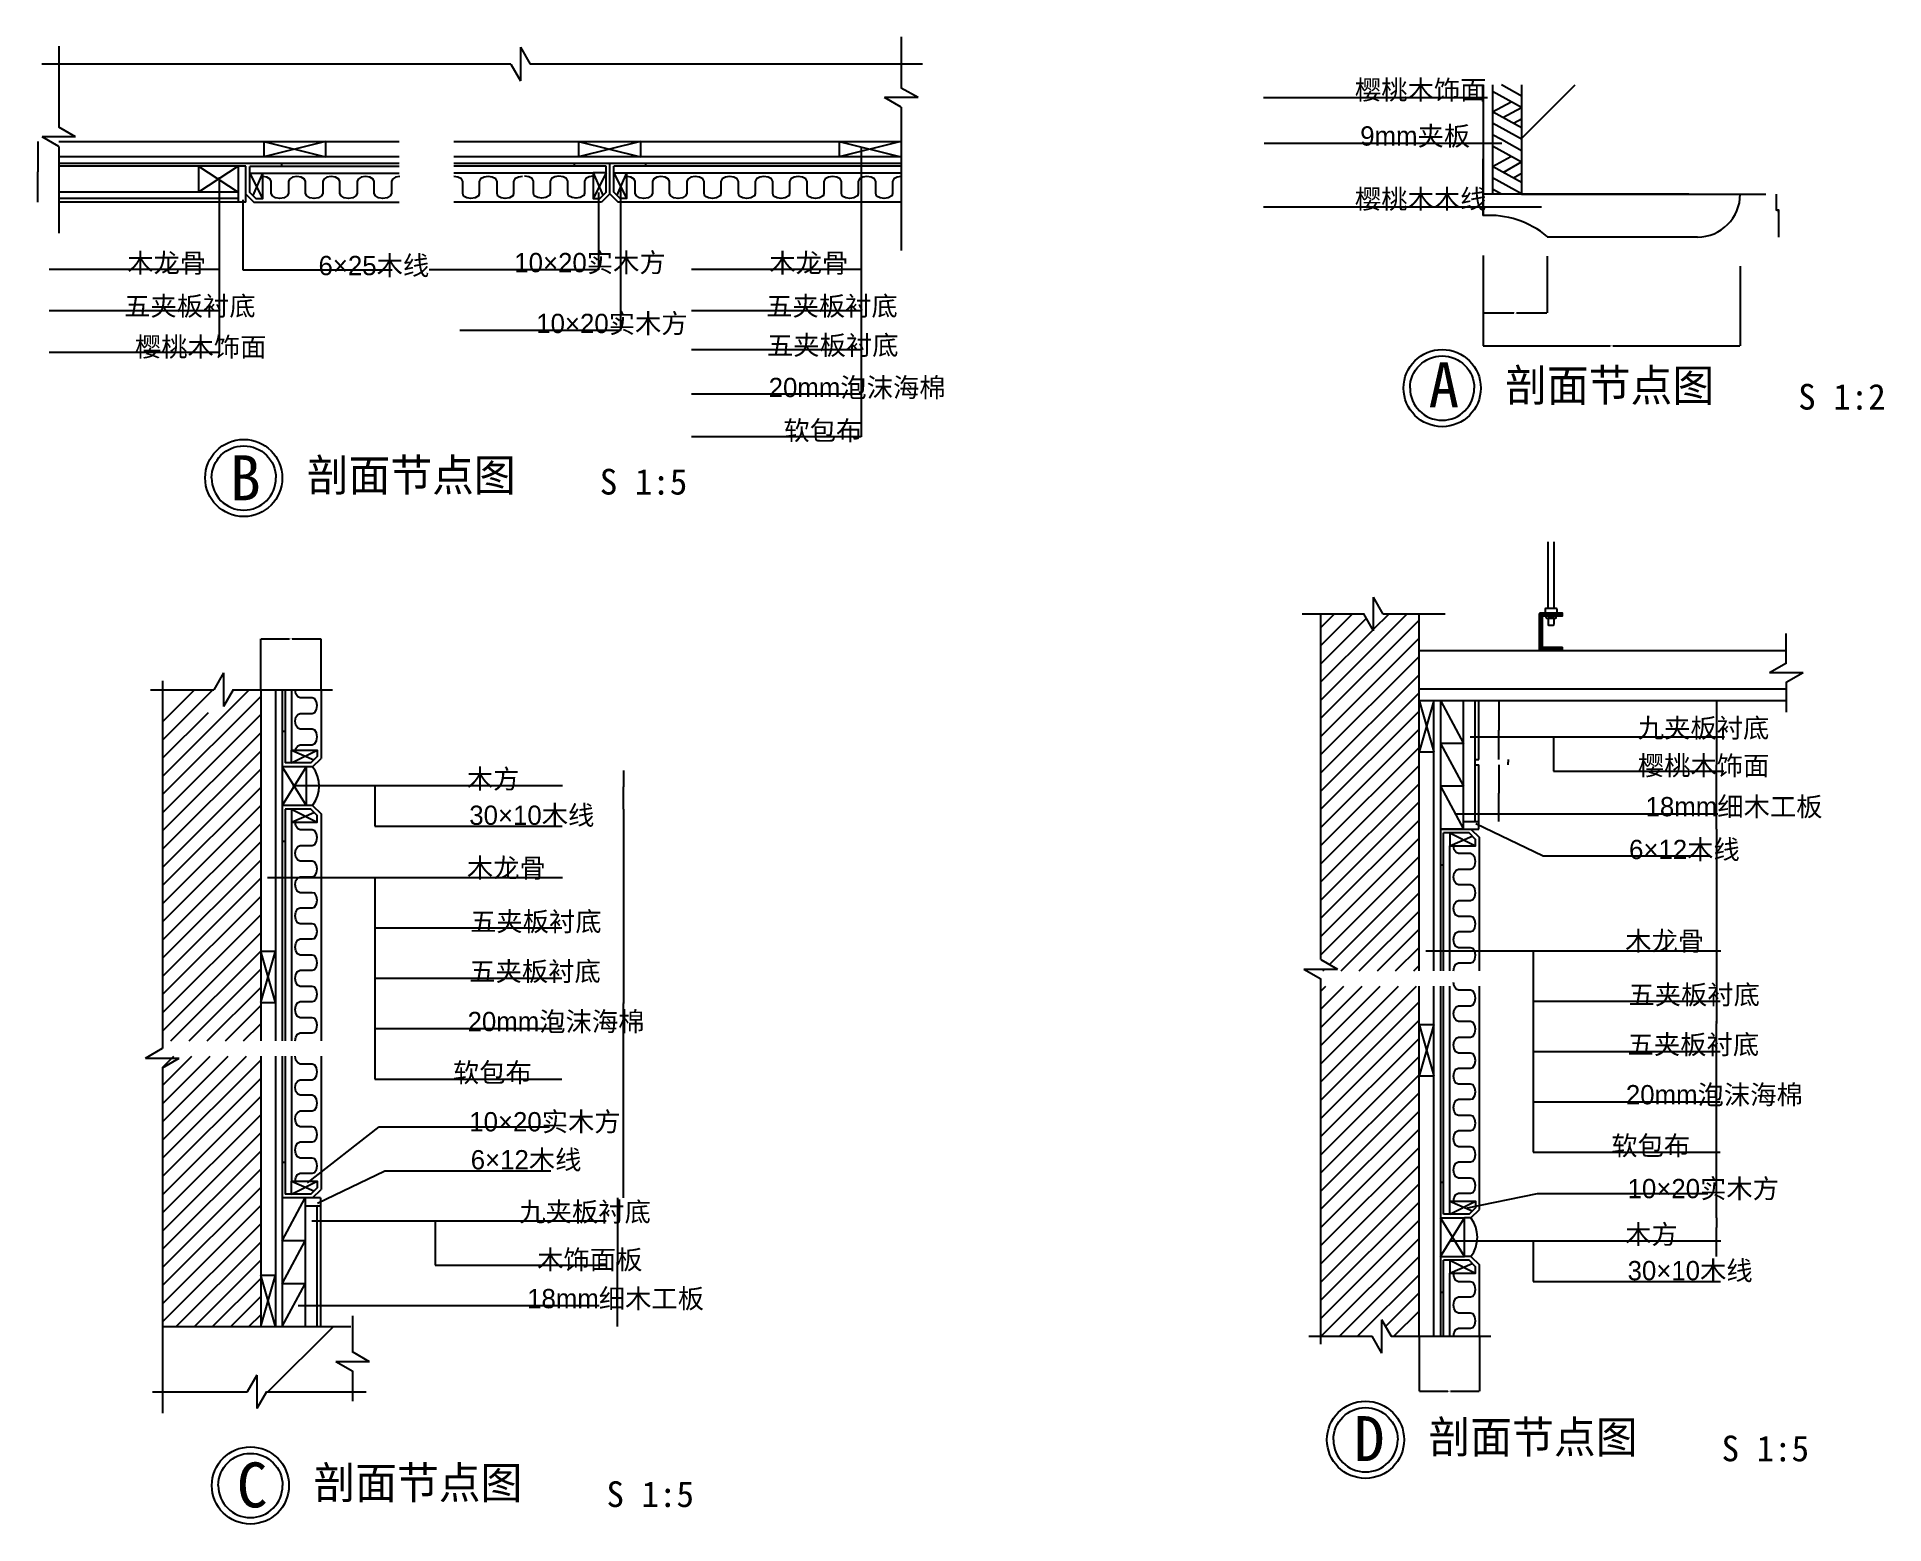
# Model space of a CAD drawing. Header units: metres. Extents: x -1 to 139898, y -38822 to 0.
# Drawn here: x 138462 to 139898, y -38822 to -37665 of the extents above; entities outside this region: 1.
import ezdxf

# ---------------------------------------------------------------- set-up
doc = ezdxf.new("R2010")
doc.units = ezdxf.units.M
for name, color, linetype in [('10', 8, 'Continuous'), ('15', 2, 'Continuous'), ('16', 3, 'Continuous'), ('17', 1, 'Continuous'), ('18', 4, 'Continuous'), ('20', 1, 'Continuous'), ('7', 7, 'Continuous'), ('8', 7, 'Continuous')]:
    doc.layers.add(name, color=color, linetype=linetype)
doc.dimstyles.get("Standard").update_dxf_attribs({"dimtxt": 2.5, "dimasz": 2.5, "dimexe": 1.25, "dimexo": 0.625, "dimtad": 1, "dimcen": 2.5, "dimazin": 3, "dimtfac": 1, "dimtmove": 0, "dimatfit": 3})

msp = doc.modelspace()

# ---------------------------------------------------------------- texts
at = {"layer": '8'}
for s, height, p in [('A', 35, (139543.69, -37953.07)), ('剖面节点图', 25, (139603.25, -37948.43)), ('S 1:2', 20, (139831.15, -37954.82)), ('B', 35, (138611.88, -38025.34)), ('剖面节点图', 25, (138671.44, -38018.33)), ('S 1:5', 20, (138899.34, -38020.89)), ('D', 35, (139485.71, -38772.56)), ('剖面节点图', 25, (139543.66, -38766.32)), ('S 1:5', 20, (139771.55, -38772.71)), ('C', 35, (138617.07, -38808.56)), ('剖面节点图', 25, (138676.63, -38801.86)), ('S 1:5', 20, (138904.52, -38808.26))]:
    msp.add_text(s, height=height, dxfattribs=at).set_placement(p)
at = {"layer": '8', "char_height": 15, "attachment_point": 1}
for s, insert in [('\\f幼圆|b0|i0|c134|p49;樱桃木饰面', (139486.47, -37698.65)), ('\\f幼圆|b0|i0|c134|p49;9mm夹板', (139490.57, -37734.5)), ('\\f幼圆|b0|i0|c134|p49;樱桃木木线', (139486.47, -37783.54)), ('\\f幼圆|b0|i0|c134|p49;木龙骨', (138531.9, -37833.28)), ('\\f幼圆|b0|i0|c134|p49;6×25木线', (138680.61, -37835.26)), ('\\f幼圆|b0|i0|c134|p49;10×20实木方', (138832.86, -37832.98)), ('\\f幼圆|b0|i0|c134|p49;木龙骨', (139031.16, -37833.28)), ('\\f幼圆|b0|i0|c134|p49;五夹板衬底', (138529.43, -37866.72)), ('\\f幼圆|b0|i0|c134|p49;五夹板衬底', (139028.69, -37866.72)), ('\\f幼圆|b0|i0|c134|p49;10×20实木方', (138849.91, -37880.29)), ('\\f幼圆|b0|i0|c134|p49;樱桃木饰面', (138537.82, -37898.53)), ('\\f幼圆|b0|i0|c134|p49;五夹板衬底', (139029.31, -37897.22)), ('\\f幼圆|b0|i0|c134|p49;20mm泡沫海棉', (139030.63, -37930.1)), ('\\f幼圆|b0|i0|c134|p49;软包布', (139042.04, -37963.57)), ('\\f幼圆|b0|i0|c134|p49;九夹板衬底', (139706.37, -38194.89)), ('\\f幼圆|b0|i0|c134|p49;樱桃木饰面', (139706.43, -38224.15)), ('\\f幼圆|b0|i0|c134|p49;木方', (138795.97, -38234.52)), ('\\f幼圆|b0|i0|c134|p49;18mm细木工板', (139712.46, -38256.08)), ('\\f幼圆|b0|i0|c134|p49;30×10木线', (138797.83, -38262.77)), ('\\f幼圆|b0|i0|c134|p49;6×12木线', (139699.58, -38289.38)), ('\\f幼圆|b0|i0|c134|p49;木龙骨', (138795.97, -38303.73)), ('\\f幼圆|b0|i0|c134|p49;五夹板衬底', (138798.44, -38345.42)), ('\\f幼圆|b0|i0|c134|p49;木龙骨', (139696.6, -38360.61)), ('\\f幼圆|b0|i0|c134|p49;五夹板衬底', (138797.82, -38384.15)), ('\\f幼圆|b0|i0|c134|p49;五夹板衬底', (139699.07, -38402.3)), ('\\f幼圆|b0|i0|c134|p49;20mm泡沫海棉', (138796.5, -38423.21)), ('\\f幼圆|b0|i0|c134|p49;五夹板衬底', (139698.45, -38441.03)), ('\\f幼圆|b0|i0|c134|p49;软包布', (138785.09, -38462.87)), ('\\f幼圆|b0|i0|c134|p49;20mm泡沫海棉', (139697.13, -38480.09)), ('\\f幼圆|b0|i0|c134|p49;10×20实木方', (138797.83, -38501.12)), ('\\f幼圆|b0|i0|c134|p49;软包布', (139685.72, -38519.75)), ('\\f幼圆|b0|i0|c134|p49;6×12木线', (138798.95, -38530.68)), ('\\f幼圆|b0|i0|c134|p49;10×20实木方', (139698.47, -38553.12)), ('\\f幼圆|b0|i0|c134|p49;九夹板衬底', (138836.74, -38571.18)), ('\\f幼圆|b0|i0|c134|p49;木方', (139696.6, -38588.67)), ('\\f幼圆|b0|i0|c134|p49;木饰面板', (138850.65, -38608.37)), ('\\f幼圆|b0|i0|c134|p49;30×10木线', (139698.47, -38616.91)), ('\\f幼圆|b0|i0|c134|p49;18mm细木工板', (138842.83, -38638.67))]:
    msp.add_mtext(s, dxfattribs=dict(at, insert=insert))

# ---------------------------------------------------------------- blocks, each defined once
blk = doc.blocks.new('P0J8LPTW')
at = {"color": 0}
for p, q in [((0, 0), (1, -1)), ((1, -1), (1, 0))]:
    blk.add_line(p, q, dxfattribs=at)
blk = doc.blocks.new('WIY5LH7G')
at = {"color": 0}
for p, q in [((192.23, -91049.12), (210.23, -91015.79)), ((210.23, -91015.79), (192.23, -91015.79))]:
    blk.add_line(p, q, dxfattribs=at)
blk = doc.blocks.new('WIY5LH7K')
at = {"color": 0}
for p, q in [((192.23, -91015.79), (210.23, -90982.45)), ((210.23, -90982.45), (192.23, -90982.45))]:
    blk.add_line(p, q, dxfattribs=at)
blk = doc.blocks.new('HY-4')
at = {"layer": '20'}
for points in [[(-5, 0, -1), (5, 0, -1)], [(-5, 0, 1), (5, 0, 1)]]:
    blk.add_lwpolyline(points, format="xyb", dxfattribs=at)
blk.add_circle((0, 0), 6, dxfattribs=at)
blk.add_circle((0, 0), 6, dxfattribs=at)
blk = doc.blocks.new('P0J8LLZ0')
at = {"color": 0}
for p, q in [((0, -1), (0.3, 0)), ((0, -0.3), (0.09, 0)), ((0.21, -1), (0.51, 0)), ((0.51, 0), (0.69, -0.62)), ((0.58, -1), (0.88, 0)), ((0.79, -1), (1, -0.3)), ((0.4, -0.35), (0.59, -0.98)), ((0.3, -0.7), (0.39, -1))]:
    blk.add_line(p, q, dxfattribs=at)
blk = doc.blocks.new('WJ06WG3H')
at = {"color": 0}
for p, q in [((-1245, -90789.53), (-1261.1, -90780.66)), ((-1245, -90798.4), (-1268, -90785.73)), ((-1268, -90801.57), (-1253.62, -90793.65)), ((-1245, -90814.24), (-1268, -90801.57)), ((-1259.95, -90806), (-1245.57, -90798.08)), ((-1251.9, -90810.44), (-1245, -90806.64)), ((-1245, -90823.11), (-1268, -90810.44)), ((-1261.1, -90823.11), (-1268, -90819.31))]:
    blk.add_line(p, q, dxfattribs=at)
blk = doc.blocks.new('P0J8MS58')
at = {"color": 0}
blk.add_lwpolyline([(0, -0.13), (0.06, -0.15), (0.11, -0.21), (0.13, -0.3), (0.13, -0.7), (0.14, -0.78), (0.19, -0.85), (0.25, -0.87), (0.31, -0.85), (0.36, -0.79), (0.37, -0.7), (0.37, -0.3), (0.39, -0.21), (0.44, -0.15), (0.5, -0.13), (0.56, -0.15), (0.61, -0.21), (0.63, -0.3), (0.63, -0.7), (0.64, -0.78), (0.69, -0.85), (0.75, -0.87), (0.81, -0.85), (0.86, -0.79), (0.87, -0.7), (0.87, -0.3), (0.89, -0.21), (0.94, -0.15), (1, -0.13)], dxfattribs=at)
blk = doc.blocks.new('WJ075J2Q')
at = {"color": 0}
blk.add_lwpolyline([(-3172.33, -90083.91), (-3168.99, -90084.43), (-3166.55, -90085.86), (-3165.66, -90087.82), (-3165.66, -90097.02), (-3164.76, -90098.97), (-3162.32, -90100.41), (-3158.98, -90100.93), (-3155.65, -90100.41), (-3153.2, -90098.97), (-3152.31, -90097.02), (-3152.31, -90087.82), (-3151.41, -90085.86), (-3148.97, -90084.43), (-3145.63, -90083.91), (-3142.3, -90084.43), (-3139.85, -90085.86), (-3138.96, -90087.82), (-3138.96, -90097.02), (-3138.07, -90098.97), (-3135.62, -90100.41), (-3132.29, -90100.93), (-3128.95, -90100.41), (-3126.51, -90098.97), (-3125.61, -90097.02), (-3125.61, -90087.82), (-3124.72, -90085.86), (-3122.27, -90084.43), (-3118.94, -90083.91)], dxfattribs=at)
blk = doc.blocks.new('WJ07B8ZD')
at = {"color": 0}
blk.add_lwpolyline([(-1720.59, -91544.4), (-1720.07, -91541.36), (-1718.63, -91539.13), (-1716.68, -91538.32), (-1707.48, -91538.32), (-1705.52, -91537.5), (-1704.09, -91535.28), (-1703.57, -91532.24), (-1704.09, -91529.2), (-1705.52, -91526.97), (-1707.48, -91526.16), (-1716.68, -91526.16), (-1718.63, -91525.34), (-1720.07, -91523.12), (-1720.59, -91520.08), (-1720.07, -91517.04), (-1718.63, -91514.81), (-1716.68, -91514), (-1707.48, -91514), (-1705.52, -91513.18), (-1704.09, -91510.96), (-1703.57, -91507.92), (-1704.09, -91504.88), (-1705.52, -91502.65), (-1707.48, -91501.84), (-1716.68, -91501.84), (-1718.63, -91501.02), (-1720.07, -91498.8), (-1720.59, -91495.76)], dxfattribs=at)
blk = doc.blocks.new('_CLOSEDFILLED')
at = {"color": 0, "linetype": 'BYBLOCK'}
blk.add_solid([(-1, 0.2), (0, 0), (-1, -0.2)], dxfattribs=at)
blk = doc.blocks.new('*D1')
for p, q in [((138913.21, -38567.91), (138913.21, -38617.91)), ((138912.96, -38617.91), (138912.71, -38617.91)), ((138913.21, -38667.91), (138913.21, -38617.91)), ((138913.21, -38617.91), (138913.21, -38617.91)), ((138913.46, -38617.91), (138913.71, -38617.91))]:
    blk.add_line(p, q)
at = {"layer": 'Defpoints'}
for p in [(138913.21, -38567.91), (138913.21, -38617.91), (138913.21, -38667.91)]:
    blk.add_point(p, dxfattribs=at)
at = {"layer": '7', "xscale": 0.25, "yscale": 0.25}
blk.add_blockref('_CLOSEDFILLED', (138913.21, -38617.91), dxfattribs=at)
at = {"layer": '7', "xscale": 0.25, "yscale": 0.25, "rotation": 180}
blk.add_blockref('_CLOSEDFILLED', (138913.21, -38617.91), dxfattribs=at)
at = {"layer": '7', "insert": (138913.21, -38616.785), "char_height": 1, "attachment_point": 5}
blk.add_mtext('0', dxfattribs=at)
blk = doc.blocks.new('*D2')
for p, q in [((139605.44, -38228.99), (139605.19, -38228.99)), ((139605.69, -38226.99), (139605.69, -38228.99)), ((139605.69, -38230.99), (139605.69, -38228.99)), ((139605.69, -38228.99), (139605.69, -38228.99)), ((139605.94, -38228.99), (139606.19, -38228.99))]:
    blk.add_line(p, q)
at = {"layer": 'Defpoints'}
for p in [(139605.69, -38226.99), (139605.69, -38228.99), (139605.69, -38230.99)]:
    blk.add_point(p, dxfattribs=at)
at = {"layer": '7', "xscale": 0.25, "yscale": 0.25}
blk.add_blockref('_CLOSEDFILLED', (139605.69, -38228.99), dxfattribs=at)
at = {"layer": '7', "xscale": 0.25, "yscale": 0.25, "rotation": 180}
blk.add_blockref('_CLOSEDFILLED', (139605.69, -38228.99), dxfattribs=at)
at = {"layer": '7', "insert": (139605.69, -38227.865), "char_height": 1, "attachment_point": 5}
blk.add_mtext('0', dxfattribs=at)
blk = doc.blocks.new('*D3')
for p, q in [((139586.04, -37842.62), (139586.04, -37905.1)), ((139786.04, -37843.34), (139786.04, -37905.1)), ((139586.29, -37905.1), (139685.04, -37905.1)), ((139687.04, -37905.1), (139785.79, -37905.1))]:
    blk.add_line(p, q)
at = {"layer": 'Defpoints'}
for p in [(139586.04, -37842.62), (139786.04, -37843.34), (139586.04, -37905.1)]:
    blk.add_point(p, dxfattribs=at)
at = {"layer": '7', "xscale": 0.25, "yscale": 0.25, "rotation": 180}
blk.add_blockref('_CLOSEDFILLED', (139586.04, -37905.1), dxfattribs=at)
at = {"layer": '7', "xscale": 0.25, "yscale": 0.25}
blk.add_blockref('_CLOSEDFILLED', (139786.04, -37905.1), dxfattribs=at)
at = {"layer": '7', "insert": (139686.04, -37905.1), "char_height": 1, "attachment_point": 5}
blk.add_mtext('80', dxfattribs=at)
blk = doc.blocks.new('*D4')
for p, q in [((138462.44, -37746.29), (138462.44, -37769.94)), ((138462.19, -37769.94), (138461.94, -37769.94)), ((138462.44, -37793.59), (138462.44, -37769.94)), ((138462.44, -37769.94), (138462.44, -37769.94)), ((138462.69, -37769.94), (138462.94, -37769.94))]:
    blk.add_line(p, q)
at = {"layer": 'Defpoints'}
for p in [(138462.44, -37746.29), (138462.44, -37769.94), (138462.44, -37793.59)]:
    blk.add_point(p, dxfattribs=at)
at = {"layer": '7', "xscale": 0.25, "yscale": 0.25}
blk.add_blockref('_CLOSEDFILLED', (138462.44, -37769.94), dxfattribs=at)
at = {"layer": '7', "xscale": 0.25, "yscale": 0.25, "rotation": 180}
blk.add_blockref('_CLOSEDFILLED', (138462.44, -37769.94), dxfattribs=at)
at = {"layer": '7', "insert": (138462.44, -37768.815), "char_height": 1, "attachment_point": 5}
blk.add_mtext('42', dxfattribs=at)
blk = doc.blocks.new('*D5')
for p, q in [((139536.33, -38675.48), (139536.33, -38718.22)), ((139583.19, -38675.48), (139583.19, -38718.22)), ((139536.58, -38718.22), (139558.76, -38718.22)), ((139560.76, -38718.22), (139582.94, -38718.22))]:
    blk.add_line(p, q)
at = {"layer": 'Defpoints'}
for p in [(139536.33, -38675.48), (139583.19, -38675.48), (139536.33, -38718.22)]:
    blk.add_point(p, dxfattribs=at)
at = {"layer": '7', "xscale": 0.25, "yscale": 0.25, "rotation": 180}
blk.add_blockref('_CLOSEDFILLED', (139536.33, -38718.22), dxfattribs=at)
at = {"layer": '7', "xscale": 0.25, "yscale": 0.25}
blk.add_blockref('_CLOSEDFILLED', (139583.19, -38718.22), dxfattribs=at)
at = {"layer": '7', "insert": (139559.76, -38718.22), "char_height": 1, "attachment_point": 5}
blk.add_mtext('42', dxfattribs=at)
blk = doc.blocks.new('*D6')
for p, q in [((139767.49, -38583.42), (139767.49, -38590.92)), ((139767.24, -38590.92), (139766.99, -38590.92)), ((139767.49, -38613.42), (139767.49, -38590.92)), ((139767.49, -38590.92), (139767.49, -38590.92)), ((139767.74, -38590.92), (139767.99, -38590.92))]:
    blk.add_line(p, q)
at = {"layer": 'Defpoints'}
for p in [(139767.49, -38583.42), (139767.49, -38590.92), (139767.49, -38613.42)]:
    blk.add_point(p, dxfattribs=at)
at = {"layer": '7', "xscale": 0.25, "yscale": 0.25}
blk.add_blockref('_CLOSEDFILLED', (139767.49, -38590.92), dxfattribs=at)
at = {"layer": '7', "xscale": 0.25, "yscale": 0.25, "rotation": 180}
blk.add_blockref('_CLOSEDFILLED', (139767.49, -38590.92), dxfattribs=at)
at = {"layer": '7', "insert": (139767.49, -38589.795), "char_height": 1, "attachment_point": 5}
blk.add_mtext('0', dxfattribs=at)
blk = doc.blocks.new('*D7')
for p, q in [((139767.49, -38181.08), (139767.49, -38231.08)), ((139767.24, -38231.08), (139766.99, -38231.08)), ((139767.49, -38281.08), (139767.49, -38231.08)), ((139767.49, -38231.08), (139767.49, -38231.08)), ((139767.74, -38231.08), (139767.99, -38231.08))]:
    blk.add_line(p, q)
at = {"layer": 'Defpoints'}
for p in [(139767.49, -38181.08), (139767.49, -38231.08), (139767.49, -38281.08)]:
    blk.add_point(p, dxfattribs=at)
at = {"layer": '7', "xscale": 0.25, "yscale": 0.25}
blk.add_blockref('_CLOSEDFILLED', (139767.49, -38231.08), dxfattribs=at)
at = {"layer": '7', "xscale": 0.25, "yscale": 0.25, "rotation": 180}
blk.add_blockref('_CLOSEDFILLED', (139767.49, -38231.08), dxfattribs=at)
at = {"layer": '7', "insert": (139767.49, -38229.955), "char_height": 1, "attachment_point": 5}
blk.add_mtext('0', dxfattribs=at)
blk = doc.blocks.new('*D8')
for p, q in [((139598.35, -38181.08), (139598.35, -38204.04)), ((139598.1, -38204.04), (139597.85, -38204.04)), ((139598.35, -38226.99), (139598.35, -38204.04)), ((139598.35, -38204.04), (139598.35, -38204.04)), ((139598.6, -38204.04), (139598.85, -38204.04))]:
    blk.add_line(p, q)
at = {"layer": 'Defpoints'}
for p in [(139598.35, -38181.08), (139598.35, -38204.04), (139598.35, -38226.99)]:
    blk.add_point(p, dxfattribs=at)
at = {"layer": '7', "xscale": 0.25, "yscale": 0.25}
blk.add_blockref('_CLOSEDFILLED', (139598.35, -38204.04), dxfattribs=at)
at = {"layer": '7', "xscale": 0.25, "yscale": 0.25, "rotation": 180}
blk.add_blockref('_CLOSEDFILLED', (139598.35, -38204.04), dxfattribs=at)
at = {"layer": '7', "insert": (139598.35, -38202.915), "char_height": 1, "attachment_point": 5}
blk.add_mtext('EQ', dxfattribs=at)
blk = doc.blocks.new('*D9')
for p, q in [((139598.35, -38230.99), (139598.35, -38253.04)), ((139598.1, -38253.04), (139597.85, -38253.04)), ((139598.35, -38275.08), (139598.35, -38253.04)), ((139598.35, -38253.04), (139598.35, -38253.04)), ((139598.6, -38253.04), (139598.85, -38253.04))]:
    blk.add_line(p, q)
at = {"layer": 'Defpoints'}
for p in [(139598.35, -38230.99), (139598.35, -38253.04), (139598.35, -38275.08)]:
    blk.add_point(p, dxfattribs=at)
at = {"layer": '7', "xscale": 0.25, "yscale": 0.25}
blk.add_blockref('_CLOSEDFILLED', (139598.35, -38253.04), dxfattribs=at)
at = {"layer": '7', "xscale": 0.25, "yscale": 0.25, "rotation": 180}
blk.add_blockref('_CLOSEDFILLED', (139598.35, -38253.04), dxfattribs=at)
at = {"layer": '7', "insert": (139598.35, -38251.915), "char_height": 1, "attachment_point": 5}
blk.add_mtext('EQ', dxfattribs=at)
blk = doc.blocks.new('*D10')
for p, q in [((139767.49, -38281.08), (139767.49, -38432.25)), ((139767.24, -38432.25), (139766.99, -38432.25)), ((139767.49, -38583.42), (139767.49, -38432.25)), ((139767.49, -38432.25), (139767.49, -38432.25)), ((139767.74, -38432.25), (139767.99, -38432.25))]:
    blk.add_line(p, q)
at = {"layer": 'Defpoints'}
for p in [(139767.49, -38281.08), (139767.49, -38432.25), (139767.49, -38583.42)]:
    blk.add_point(p, dxfattribs=at)
at = {"layer": '7', "xscale": 0.25, "yscale": 0.25}
blk.add_blockref('_CLOSEDFILLED', (139767.49, -38432.25), dxfattribs=at)
at = {"layer": '7', "xscale": 0.25, "yscale": 0.25, "rotation": 180}
blk.add_blockref('_CLOSEDFILLED', (139767.49, -38432.25), dxfattribs=at)
at = {"layer": '7', "insert": (139767.49, -38431.125), "char_height": 1, "attachment_point": 5}
blk.add_mtext('410', dxfattribs=at)
blk = doc.blocks.new('*D11')
for p, q in [((138917.69, -38265.58), (138917.69, -38416.74)), ((138917.44, -38416.74), (138917.19, -38416.74)), ((138917.69, -38567.91), (138917.69, -38416.74)), ((138917.69, -38416.74), (138917.69, -38416.74)), ((138917.94, -38416.74), (138918.19, -38416.74))]:
    blk.add_line(p, q)
at = {"layer": 'Defpoints'}
for p in [(138917.69, -38265.58), (138917.69, -38416.74), (138917.69, -38567.91)]:
    blk.add_point(p, dxfattribs=at)
at = {"layer": '7', "xscale": 0.25, "yscale": 0.25}
blk.add_blockref('_CLOSEDFILLED', (138917.69, -38416.74), dxfattribs=at)
at = {"layer": '7', "xscale": 0.25, "yscale": 0.25, "rotation": 180}
blk.add_blockref('_CLOSEDFILLED', (138917.69, -38416.74), dxfattribs=at)
at = {"layer": '7', "insert": (138917.69, -38415.615), "char_height": 1, "attachment_point": 5}
blk.add_mtext('440', dxfattribs=at)
blk = doc.blocks.new('*D12')
for p, q in [((138917.69, -38235.58), (138917.69, -38248.08)), ((138917.44, -38248.08), (138917.19, -38248.08)), ((138917.69, -38265.58), (138917.69, -38248.08)), ((138917.69, -38248.08), (138917.69, -38248.08)), ((138917.94, -38248.08), (138918.19, -38248.08))]:
    blk.add_line(p, q)
at = {"layer": 'Defpoints'}
for p in [(138917.69, -38235.58), (138917.69, -38248.08), (138917.69, -38265.58)]:
    blk.add_point(p, dxfattribs=at)
at = {"layer": '7', "xscale": 0.25, "yscale": 0.25}
blk.add_blockref('_CLOSEDFILLED', (138917.69, -38248.08), dxfattribs=at)
at = {"layer": '7', "xscale": 0.25, "yscale": 0.25, "rotation": 180}
blk.add_blockref('_CLOSEDFILLED', (138917.69, -38248.08), dxfattribs=at)
at = {"layer": '7', "insert": (138917.69, -38246.955), "char_height": 1, "attachment_point": 5}
blk.add_mtext('0', dxfattribs=at)
blk = doc.blocks.new('*D13')
for p, q in [((138635.7, -38172.77), (138635.7, -38133)), ((138635.95, -38133), (138658.13, -38133)), ((138660.13, -38133), (138682.31, -38133)), ((138682.56, -38172.77), (138682.56, -38133))]:
    blk.add_line(p, q)
at = {"layer": 'Defpoints'}
for p in [(138635.7, -38133), (138635.7, -38172.77), (138682.56, -38172.77)]:
    blk.add_point(p, dxfattribs=at)
at = {"layer": '7', "xscale": 0.25, "yscale": 0.25, "rotation": 180}
blk.add_blockref('_CLOSEDFILLED', (138635.7, -38133), dxfattribs=at)
at = {"layer": '7', "xscale": 0.25, "yscale": 0.25}
blk.add_blockref('_CLOSEDFILLED', (138682.56, -38133), dxfattribs=at)
at = {"layer": '7', "insert": (138659.13, -38133), "char_height": 1, "attachment_point": 5}
blk.add_mtext('42', dxfattribs=at)
blk = doc.blocks.new('*D14')
for p, q in [((139816.31, -37799.77), (139813.84, -37799.77)), ((139814.09, -37787.27), (139814.09, -37799.77)), ((139816.06, -37820.6), (139816.06, -37799.77))]:
    blk.add_line(p, q)
at = {"layer": 'Defpoints'}
for p in [(139814.09, -37787.27), (139816.06, -37799.77), (139816.06, -37820.6)]:
    blk.add_point(p, dxfattribs=at)
at = {"layer": '7', "xscale": 0.25, "yscale": 0.25}
blk.add_blockref('_CLOSEDFILLED', (139814.09, -37799.77), dxfattribs=at)
at = {"layer": '7', "xscale": 0.25, "yscale": 0.25, "rotation": 180}
blk.add_blockref('_CLOSEDFILLED', (139816.06, -37799.77), dxfattribs=at)
at = {"layer": '7', "insert": (139815.075, -37800.895), "char_height": 1, "attachment_point": 5}
blk.add_mtext('10', dxfattribs=at)
blk = doc.blocks.new('*D15')
for p, q in [((139585.79, -37759.77), (139585.54, -37759.77)), ((139586.04, -37803.93), (139586.04, -37759.77)), ((139586.04, -37787.27), (139586.04, -37759.77)), ((139586.04, -37759.77), (139586.04, -37759.77)), ((139586.29, -37759.77), (139586.54, -37759.77))]:
    blk.add_line(p, q)
at = {"layer": 'Defpoints'}
for p in [(139586.04, -37759.77), (139586.04, -37787.27), (139586.04, -37803.93)]:
    blk.add_point(p, dxfattribs=at)
at = {"layer": '7', "xscale": 0.25, "yscale": 0.25}
blk.add_blockref('_CLOSEDFILLED', (139586.04, -37759.77), dxfattribs=at)
at = {"layer": '7', "xscale": 0.25, "yscale": 0.25, "rotation": 180}
blk.add_blockref('_CLOSEDFILLED', (139586.04, -37759.77), dxfattribs=at)
at = {"layer": '7', "insert": (139586.04, -37758.645), "char_height": 1, "attachment_point": 5}
blk.add_mtext('5', dxfattribs=at)
blk = doc.blocks.new('*D17')
for p, q in [((139586.04, -37834.94), (139586.04, -37879.48)), ((139636.04, -37835.47), (139636.04, -37879.48)), ((139586.29, -37879.48), (139610.04, -37879.48)), ((139612.04, -37879.48), (139635.79, -37879.48))]:
    blk.add_line(p, q)
at = {"layer": 'Defpoints'}
for p in [(139586.04, -37834.94), (139636.04, -37835.47), (139586.04, -37879.48)]:
    blk.add_point(p, dxfattribs=at)
at = {"layer": '7', "xscale": 0.25, "yscale": 0.25, "rotation": 180}
blk.add_blockref('_CLOSEDFILLED', (139586.04, -37879.48), dxfattribs=at)
at = {"layer": '7', "xscale": 0.25, "yscale": 0.25}
blk.add_blockref('_CLOSEDFILLED', (139636.04, -37879.48), dxfattribs=at)
at = {"layer": '7', "insert": (139611.04, -37879.48), "char_height": 1, "attachment_point": 5}
blk.add_mtext('20', dxfattribs=at)
blk = doc.blocks.new('*D16')
for p, q in [((0, 0), (0, -37798.8)), ((0, 0), (0, -37798.8)), ((-0.25, -37798.8), (-0.5, -37798.8)), ((0, -37798.8), (0, -37798.8)), ((0.25, -37798.8), (0.5, -37798.8))]:
    blk.add_line(p, q)
at = {"layer": 'Defpoints'}
for p in [(0, 0), (0, 0), (0, -37798.8)]:
    blk.add_point(p, dxfattribs=at)
at = {"layer": '7', "xscale": 0.25, "yscale": 0.25}
blk.add_blockref('_CLOSEDFILLED', (0, -37798.8), dxfattribs=at)
at = {"layer": '7', "xscale": 0.25, "yscale": 0.25, "rotation": 180}
blk.add_blockref('_CLOSEDFILLED', (0, -37798.8), dxfattribs=at)
at = {"layer": '7', "insert": (0, -37797.675), "char_height": 1, "attachment_point": 5}
blk.add_mtext('R10', dxfattribs=at)

# ---------------------------------------------------------------- dimensions: what is measured, and where the dimension line sits
at = {"layer": '7'}
for base, p1, p2, text, picture, middle in [((0, -37798.8), (0, 0), (0, 0), 'R10', '*D16', (0, -37797.675)), ((138462.44, -37769.94), (138462.44, -37793.59), (138462.44, -37746.29), '42', '*D4', (138462.44, -37768.815)), ((139586.04, -37759.77), (139586.04, -37803.93), (139586.04, -37787.27), '5', '*D15', (139586.04, -37758.645)), ((139816.06, -37799.77), (139816.06, -37820.6), (139814.09, -37787.27), '10', '*D14', (139815.075, -37800.895)), ((139586.04, -37879.48), (139586.04, -37834.94), (139636.04, -37835.47), '20', '*D17', (139611.04, -37879.48)), ((139586.04, -37905.1), (139586.04, -37842.62), (139786.04, -37843.34), '80', '*D3', (139686.04, -37905.1)), ((138635.7, -38133), (138635.7, -38172.77), (138682.56, -38172.77), '42', '*D13', (138659.13, -38133)), ((139598.35, -38204.04), (139598.35, -38226.99), (139598.35, -38181.08), 'EQ', '*D8', (139598.35, -38202.915)), ((139598.35, -38253.04), (139598.35, -38275.08), (139598.35, -38230.99), 'EQ', '*D9', (139598.35, -38251.915)), ((138917.69, -38416.74), (138917.69, -38265.58), (138917.69, -38567.91), '440', '*D11', (138917.69, -38415.615)), ((139767.49, -38432.25), (139767.49, -38281.08), (139767.49, -38583.42), '410', '*D10', (139767.49, -38431.125)), ((139536.33, -38718.22), (139536.33, -38675.48), (139583.19, -38675.48), '42', '*D5', (139559.76, -38718.22))]:
    dim = msp.add_linear_dim(base=base, p1=p1, p2=p2, text=text, dimstyle='Standard', dxfattribs=at)
    dim.commit()
    dim.dimension.update_dxf_attribs({"geometry": picture, "text_midpoint": middle})
for base, p1, p2, picture, middle in [((139767.49, -38231.08), (139767.49, -38281.08), (139767.49, -38181.08), '*D7', (139767.49, -38229.955)), ((139605.69, -38228.99), (139605.69, -38226.99), (139605.69, -38230.99), '*D2', (139605.69, -38227.865)), ((138917.69, -38248.08), (138917.69, -38265.58), (138917.69, -38235.58), '*D12', (138917.69, -38246.955)), ((138913.21, -38617.91), (138913.21, -38667.91), (138913.21, -38567.91), '*D1', (138913.21, -38616.785)), ((139767.49, -38590.92), (139767.49, -38613.42), (139767.49, -38583.42), '*D6', (139767.49, -38589.795))]:
    dim = msp.add_linear_dim(base=base, p1=p1, p2=p2, dimstyle='Standard', dxfattribs=at)
    dim.commit()
    dim.dimension.update_dxf_attribs({"geometry": picture, "text_midpoint": middle})

# ---------------------------------------------------------------- hatches: boundary and pattern name
at = {"layer": '10'}
h = msp.add_hatch(dxfattribs=at)
h.set_pattern_fill('ANSI31', scale=125)
h.paths.add_polyline_path([(139616.04, -37702.35), (139616.04, -37787.27), (139706.04, -37787.27), (139762.19, -37787.27), (139762.19, -37702.35)])
h = msp.add_hatch(dxfattribs=at)
h.set_pattern_fill('AR-SAND', scale=5)
h.paths.add_polyline_path([(139536.33, -38172.08), (139536.33, -38181.08), (139821.74, -38181.08), (139821.74, -38172.08)])
h = msp.add_hatch(dxfattribs=at)
h.set_pattern_fill('ANSI31', scale=100)
h.paths.add_polyline_path([(138707.03, -38667.91), (138559.36, -38667.91), (138559.36, -38718.8), (138707.03, -38718.8)])
at = {"layer": '16'}
h = msp.add_hatch(dxfattribs=at)
h.set_pattern_fill('SOLID')
h.paths.add_polyline_path([(139629.95, -38113.64, -0.41), (139630.55, -38113.04), (139647.35, -38113.04, -0.41), (139647.95, -38113.64), (139647.95, -38115.44), (139632.35, -38115.44), (139632.35, -38139.68), (139647.95, -38139.68), (139647.95, -38141.48, -0.41), (139647.35, -38142.08), (139630.55, -38142.08, -0.41), (139629.95, -38141.48)])

# ---------------------------------------------------------------- linework, layer by layer
at = {"layer": '10'}
for p, q in [((139459.99, -38124.15), (139470.53, -38113.61)), ((139459.99, -38138.29), (139484.67, -38113.61)), ((139459.99, -38180.72), (139527.09, -38113.61)), ((139501.02, -38125.54), (139512.95, -38113.61)), ((139459.99, -38152.43), (139495.4, -38117.02)), ((139459.99, -38194.86), (139536.33, -38118.52)), ((139459.99, -38166.57), (139500.58, -38125.99)), ((139459.99, -38209), (139536.33, -38132.66)), ((139459.99, -38223.14), (139536.33, -38146.8)), ((138559.36, -38197.66), (138584.24, -38172.77)), ((138559.36, -38211.8), (138598.39, -38172.77)), ((138559.36, -38240.08), (138626.67, -38172.77)), ((139459.99, -38237.29), (139536.33, -38160.94)), ((138559.36, -38254.23), (138635.7, -38177.88)), ((139459.99, -38251.43), (139536.33, -38175.09)), ((138559.36, -38225.94), (138594.99, -38190.3)), ((138559.36, -38268.37), (138635.7, -38192.03)), ((139459.99, -38265.57), (139536.33, -38189.23)), ((138559.36, -38282.51), (138635.7, -38206.17)), ((139459.99, -38279.71), (139536.33, -38203.37)), ((138559.36, -38296.65), (138635.7, -38220.31)), ((139459.99, -38293.85), (139536.33, -38217.51)), ((138559.36, -38310.79), (138635.7, -38234.45)), ((139459.99, -38308), (139536.33, -38231.65)), ((138559.36, -38324.94), (138635.7, -38248.59)), ((139459.99, -38322.14), (139536.33, -38245.8)), ((139459.99, -38336.28), (139536.33, -38259.94)), ((138559.36, -38339.08), (138635.7, -38262.74)), ((139459.99, -38350.42), (139536.33, -38274.08)), ((138559.36, -38353.22), (138635.7, -38276.88)), ((139459.99, -38364.56), (139536.33, -38288.22)), ((138559.36, -38367.36), (138635.7, -38291.02)), ((139459.99, -38378.71), (139536.33, -38302.36)), ((138559.36, -38381.51), (138635.7, -38305.16)), ((139466.57, -38386.27), (139536.33, -38316.51)), ((138559.36, -38395.65), (138635.7, -38319.31)), ((139475.66, -38391.32), (139536.33, -38330.65)), ((138559.36, -38409.79), (138635.7, -38333.45)), ((139489.8, -38391.32), (139536.33, -38344.79)), ((138559.36, -38423.93), (138635.7, -38347.59)), ((139503.95, -38391.32), (139536.33, -38358.93)), ((138559.36, -38438.07), (138635.7, -38361.73)), ((139518.09, -38391.32), (139536.33, -38373.08)), ((138565.81, -38445.76), (138635.7, -38375.87)), ((139532.23, -38391.32), (139536.33, -38387.22)), ((138579.95, -38445.76), (138635.7, -38390.02)), ((139459.99, -38406.99), (139463.74, -38403.24)), ((139459.99, -38421.13), (139477.88, -38403.24)), ((139459.99, -38435.28), (139492.03, -38403.24)), ((139459.99, -38449.42), (139506.17, -38403.24)), ((139459.99, -38463.56), (139520.31, -38403.24)), ((139459.99, -38477.7), (139534.45, -38403.24)), ((139461.52, -38391.32), (139462.96, -38389.88)), ((138594.1, -38445.76), (138635.7, -38404.16)), ((139459.99, -38491.84), (139536.33, -38415.5)), ((138608.24, -38445.76), (138635.7, -38418.3)), ((139459.99, -38505.99), (139536.33, -38429.64)), ((138622.38, -38445.76), (138635.7, -38432.44)), ((139459.99, -38520.13), (139536.33, -38443.79)), ((138559.36, -38466.36), (138568.03, -38457.68)), ((138559.36, -38480.5), (138582.18, -38457.68)), ((138559.36, -38494.64), (138596.32, -38457.68)), ((138559.36, -38508.78), (138610.46, -38457.68)), ((138559.36, -38522.93), (138624.6, -38457.68)), ((138559.36, -38537.07), (138635.7, -38460.73)), ((139459.99, -38534.27), (139536.33, -38457.93)), ((138559.36, -38551.21), (138635.7, -38474.87)), ((139459.99, -38548.41), (139536.33, -38472.07)), ((138559.36, -38565.35), (138635.7, -38489.01)), ((139459.99, -38562.55), (139536.33, -38486.21)), ((138559.36, -38579.5), (138635.7, -38503.15)), ((139459.99, -38576.7), (139536.33, -38500.35)), ((138559.36, -38593.64), (138635.7, -38517.3)), ((139459.99, -38590.84), (139536.33, -38514.5)), ((138559.36, -38607.78), (138635.7, -38531.44)), ((139459.99, -38604.98), (139536.33, -38528.64)), ((138559.36, -38621.92), (138635.7, -38545.58)), ((139459.99, -38619.12), (139536.33, -38542.78)), ((138559.36, -38636.06), (138635.7, -38559.72)), ((139459.99, -38633.26), (139536.33, -38556.92)), ((138559.36, -38650.21), (138635.7, -38573.86)), ((139459.99, -38647.41), (139536.33, -38571.07)), ((138559.36, -38664.35), (138635.7, -38588.01)), ((139459.99, -38661.55), (139536.33, -38585.21)), ((138569.93, -38667.91), (138635.7, -38602.15)), ((139460.2, -38675.48), (139536.33, -38599.35)), ((138584.07, -38667.91), (138635.7, -38616.29)), ((139474.34, -38675.48), (139536.33, -38613.49)), ((138598.22, -38667.91), (138635.7, -38630.43)), ((139488.49, -38675.48), (139536.33, -38627.63)), ((138612.36, -38667.91), (138635.7, -38644.57)), ((139510.32, -38667.79), (139536.33, -38641.78)), ((138626.5, -38667.91), (138635.7, -38658.72)), ((139516.77, -38675.48), (139536.33, -38655.92))]:
    msp.add_line(p, q, dxfattribs=at)
at = {"layer": '15'}
for p, q in [((139586.04, -37702.35), (139586.04, -37787.27)), ((138618.2, -37765.6), (138618.2, -37793.59)), ((138624.2, -37765.6), (138618.2, -37765.6)), ((138624.2, -37793.59), (138624.2, -37765.6)), ((138654.92, -37763.29), (138627.2, -37763.29)), ((138907.23, -37787.08), (138907.23, -37763.29)), ((138934.95, -37763.29), (138907.23, -37763.29)), ((138624.2, -37793.59), (138478.71, -37793.59)), ((138624.2, -37787.32), (138630.7, -37793.84)), ((138743.34, -37793.84), (138630.7, -37793.84)), ((138900.72, -37793.59), (138785.82, -37793.59)), ((138907.23, -37787.08), (138900.72, -37793.59)), ((138907.23, -37787.08), (138913.73, -37793.59)), ((139133.75, -37793.59), (138913.73, -37793.59)), ((139746.04, -37787.27), (139586.04, -37787.27)), ((139586.04, -37787.27), (139586.04, -37803.93)), ((139752.7, -37820.6), (139636.04, -37820.6)), ((138682.56, -38172.77), (138682.56, -38226.07)), ((139536.33, -38172.08), (139821.74, -38172.08)), ((139536.33, -38181.08), (139821.74, -38181.08)), ((139582.9, -38226.99), (139582.9, -38181.08)), ((138676.05, -38232.58), (138682.56, -38226.07)), ((139579.9, -38226.99), (139582.9, -38226.99)), ((139579.9, -38230.99), (139582.9, -38230.99)), ((139582.9, -38281.08), (139582.9, -38230.99)), ((138671.05, -38232.58), (138671.05, -38262.58)), ((138676.05, -38232.58), (138671.05, -38232.58)), ((138676.05, -38262.58), (138671.05, -38262.58)), ((138676.05, -38262.58), (138682.56, -38269.08)), ((138682.56, -38269.08), (138682.56, -38445.76)), ((139570.9, -38275.08), (139582.9, -38275.08)), ((139570.9, -38281.08), (139582.9, -38281.08)), ((139576.68, -38281.08), (139583.19, -38287.59)), ((139583.19, -38391.32), (139583.19, -38287.59)), ((139583.19, -38576.92), (139583.19, -38403.24)), ((138682.56, -38457.68), (138682.56, -38561.41)), ((138676.05, -38567.91), (138682.56, -38561.41)), ((138682.27, -38567.91), (138670.27, -38567.91)), ((138670.27, -38573.91), (138682.27, -38573.91)), ((138682.27, -38567.91), (138682.27, -38667.91)), ((139571.68, -38613.42), (139571.68, -38583.42)), ((139576.68, -38583.42), (139571.68, -38583.42)), ((139576.68, -38583.42), (139583.19, -38576.92)), ((139576.68, -38613.42), (139571.68, -38613.42)), ((139576.68, -38613.42), (139583.19, -38619.93)), ((139583.19, -38675.48), (139583.19, -38619.93))]:
    msp.add_line(p, q, dxfattribs=at)
for centre, radius, start, end in [((139752.7, -37787.27), 33.33, 270, 0), ((139590.88, -37873.77), 70.01, 49.83, 93.97), ((138656.05, -38247.58), 25, 323.13, 36.87), ((139556.68, -38598.42), 25, 323.13, 36.87)]:
    msp.add_arc(centre, radius, start, end, dxfattribs=at)
at = {"layer": '16'}
for p, q in [((138638.02, -37746.29), (138686.02, -37758.29)), ((138686.02, -37746.29), (138638.02, -37758.29)), ((138638.02, -37746.29), (138638.02, -37758.29)), ((138686.02, -37746.29), (138686.02, -37758.29)), ((138882.86, -37746.29), (138882.86, -37758.29)), ((138882.86, -37746.29), (138930.86, -37758.29)), ((138930.86, -37746.29), (138882.86, -37758.29)), ((138930.86, -37746.29), (138930.86, -37758.29)), ((139085.34, -37746.29), (139085.34, -37758.29)), ((139133.34, -37746.29), (139085.34, -37758.29)), ((139085.34, -37746.29), (139133.34, -37758.29)), ((138743.34, -37758.29), (138478.71, -37758.29)), ((138743.34, -37763.29), (138478.71, -37763.29)), ((138618.2, -37765.6), (138478.71, -37765.6)), ((138587.34, -37765.6), (138587.34, -37785.59)), ((138618.2, -37765.6), (138587.34, -37785.59)), ((138587.34, -37765.6), (138618.2, -37785.59)), ((138627.15, -37770.84), (138627.15, -37765.84)), ((138743.34, -37765.84), (138627.15, -37765.84)), ((138627.15, -37770.84), (138637.15, -37790.84)), ((138637.15, -37770.84), (138629.65, -37788.34)), ((138651.92, -37763.54), (138651.92, -37765.84)), ((139133.75, -37758.29), (138785.82, -37758.29)), ((139133.75, -37763.29), (138785.82, -37763.29)), ((138904.27, -37765.6), (138785.82, -37765.6)), ((138879.5, -37763.29), (138879.5, -37765.6)), ((138904.27, -37770.6), (138894.27, -37790.6)), ((138894.27, -37770.6), (138901.77, -37788.1)), ((138904.27, -37770.6), (138904.27, -37765.6)), ((139133.75, -37765.6), (138910.18, -37765.6)), ((138910.18, -37770.6), (138910.18, -37765.6)), ((138910.18, -37770.6), (138920.18, -37790.6)), ((138920.18, -37770.6), (138912.68, -37788.1)), ((138934.95, -37763.29), (138934.95, -37765.6)), ((138618.2, -37785.59), (138478.71, -37785.59)), ((139636.62, -38109.55), (139636.62, -38057.56)), ((139641.27, -38109.55), (139641.27, -38057.56)), ((139629.95, -38141.48), (139629.95, -38113.64)), ((139647.35, -38113.04), (139630.55, -38113.04)), ((139647.95, -38115.44), (139632.35, -38115.44)), ((139632.35, -38139.68), (139632.35, -38115.44)), ((139647.95, -38115.44), (139647.95, -38113.64)), ((139536.33, -38142.08), (139821.74, -38142.08)), ((139630.55, -38142.08), (139647.35, -38142.08)), ((139632.35, -38139.68), (139647.95, -38139.68)), ((139647.95, -38141.48), (139647.95, -38139.68)), ((138647.27, -38172.77), (138647.27, -38445.76)), ((138652.27, -38172.77), (138652.27, -38445.76)), ((138654.57, -38172.77), (138654.57, -38229.62)), ((139536.33, -38181.08), (139547.9, -38221.08)), ((139547.9, -38181.08), (139536.33, -38221.08)), ((139547.9, -38391.32), (139547.9, -38181.08)), ((139552.9, -38181.08), (139552.9, -38391.32)), ((139570.9, -38281.08), (139570.9, -38181.08)), ((138652.27, -38204.85), (138654.57, -38204.85)), ((138659.57, -38229.62), (138654.57, -38229.62)), ((138659.57, -38229.62), (138679.57, -38219.62)), ((138659.57, -38219.62), (138677.07, -38227.12)), ((139536.33, -38221.08), (139547.9, -38221.08)), ((138652.27, -38232.58), (138671.05, -38262.58)), ((138671.05, -38232.58), (138652.27, -38262.58)), ((138671.05, -38232.58), (138652.27, -38232.58)), ((138671.05, -38262.58), (138652.27, -38262.58)), ((138659.57, -38265.53), (138654.57, -38265.53)), ((138654.57, -38265.53), (138654.57, -38445.76)), ((138659.57, -38265.53), (138679.57, -38275.53)), ((138659.57, -38275.53), (138677.07, -38268.03)), ((139552.9, -38281.08), (139570.9, -38281.08)), ((139560.2, -38284.04), (139555.2, -38284.04)), ((139555.2, -38391.32), (139555.2, -38284.04)), ((139560.2, -38284.04), (139580.2, -38294.04)), ((139560.2, -38294.04), (139577.7, -38286.54)), ((138652.27, -38290.3), (138654.57, -38290.3)), ((139552.9, -38308.81), (139555.2, -38308.81)), ((138635.7, -38375.99), (138647.27, -38375.99)), ((138647.27, -38415.99), (138635.7, -38375.99)), ((138635.7, -38415.99), (138647.27, -38375.99)), ((139547.9, -38675.48), (139547.9, -38403.24)), ((139552.9, -38403.24), (139552.9, -38675.48)), ((139555.2, -38580.47), (139555.2, -38403.24)), ((138635.7, -38415.99), (138647.27, -38415.99)), ((139536.33, -38433.01), (139547.9, -38433.01)), ((139547.9, -38433.01), (139536.33, -38473.01)), ((139536.33, -38433.01), (139547.9, -38473.01)), ((138647.27, -38457.68), (138647.27, -38667.91)), ((138652.27, -38457.68), (138652.27, -38667.91)), ((138654.57, -38457.68), (138654.57, -38564.96)), ((139536.33, -38473.01), (139547.9, -38473.01)), ((138652.27, -38540.19), (138654.57, -38540.19)), ((138659.57, -38564.96), (138679.57, -38554.96)), ((138659.57, -38554.96), (138677.07, -38562.46)), ((139552.9, -38555.7), (139555.2, -38555.7)), ((138670.27, -38567.91), (138652.27, -38567.91)), ((138659.57, -38564.96), (138654.57, -38564.96)), ((138670.27, -38567.91), (138670.27, -38667.91)), ((139560.2, -38580.47), (139580.2, -38570.47)), ((139560.2, -38570.47), (139577.7, -38577.97)), ((139552.9, -38613.42), (139571.68, -38583.42)), ((139571.68, -38613.42), (139552.9, -38583.42)), ((139552.9, -38583.42), (139571.68, -38583.42)), ((139560.2, -38580.47), (139555.2, -38580.47)), ((139552.9, -38613.42), (139571.68, -38613.42)), ((139555.2, -38675.48), (139555.2, -38616.38)), ((139560.2, -38616.38), (139555.2, -38616.38)), ((139560.2, -38616.38), (139580.2, -38626.38)), ((139560.2, -38626.38), (139577.7, -38618.88)), ((138635.7, -38667.91), (138647.27, -38627.91)), ((138647.27, -38667.91), (138635.7, -38627.91)), ((138635.7, -38627.91), (138647.27, -38627.91)), ((139552.9, -38641.15), (139555.2, -38641.15))]:
    msp.add_line(p, q, dxfattribs=at)
for points in [[(138637.15, -37770.84), (138637.15, -37790.84), (138632.15, -37790.84), (138627.15, -37785.84), (138627.15, -37770.84)], [(138894.27, -37770.6), (138894.27, -37790.6), (138899.27, -37790.6), (138904.27, -37785.6), (138904.27, -37770.6)], [(138920.18, -37770.6), (138920.18, -37790.6), (138915.18, -37790.6), (138910.18, -37785.6), (138910.18, -37770.6)], [(138659.57, -38219.62), (138679.57, -38219.62), (138679.57, -38224.62), (138674.57, -38229.62), (138659.57, -38229.62)], [(138659.57, -38275.53), (138679.57, -38275.53), (138679.57, -38270.53), (138674.57, -38265.53), (138659.57, -38265.53)], [(139560.2, -38294.04), (139580.2, -38294.04), (139580.2, -38289.04), (139575.2, -38284.04), (139560.2, -38284.04)], [(138659.57, -38554.96), (138679.57, -38554.96), (138679.57, -38559.96), (138674.57, -38564.96), (138659.57, -38564.96)], [(139560.2, -38570.47), (139580.2, -38570.47), (139580.2, -38575.47), (139575.2, -38580.47), (139560.2, -38580.47)], [(139560.2, -38626.38), (139580.2, -38626.38), (139580.2, -38621.38), (139575.2, -38616.38), (139560.2, -38616.38)]]:
    msp.add_lwpolyline(points, close=True, dxfattribs=at)
for points in [[(139643, -38109.55), (139634.89, -38109.55, 0.41), (139634.29, -38110.15), (139634.29, -38113.04), (139643.6, -38113.04), (139643.6, -38110.15, 0.41)], [(139643.02, -38115.44), (139634.88, -38115.44), (139634.88, -38116.29, 0.41), (139635.48, -38116.89), (139642.42, -38116.89, 0.41), (139643.02, -38116.29)], [(139641.27, -38116.89), (139636.62, -38116.89), (139636.62, -38121.81, 0.41), (139637.22, -38122.41), (139640.67, -38122.41, 0.41), (139641.27, -38121.81)]]:
    msp.add_lwpolyline(points, format="xyb", close=True, dxfattribs=at)
for centre, start, end in [((139630.55, -38113.64), 90, 180), ((139647.35, -38113.64), 0, 90), ((139630.55, -38141.48), 180, 270), ((139647.35, -38141.48), 270, 0)]:
    msp.add_arc(centre, 0.6, start, end, dxfattribs=at)
at = {"layer": '17'}
for p, q in [((138837.59, -37673.05), (138845.18, -37686.19)), ((138837.59, -37673.05), (138837.59, -37699.03)), ((138830.18, -37686.19), (138465.49, -37686.19)), ((138830.09, -37686.04), (138837.59, -37699.03)), ((139150.12, -37686.19), (138845.09, -37686.19)), ((139593.54, -37702.35), (139593.54, -37787.27)), ((138637.15, -37770.84), (138743.34, -37770.84)), ((138785.82, -37770.6), (138894.27, -37770.6)), ((138920.18, -37770.6), (139133.75, -37770.6)), ((138618.2, -37790.59), (138478.71, -37790.59)), ((138659.57, -38172.77), (138659.57, -38219.62)), ((139579.9, -38275.08), (139579.9, -38181.08)), ((138659.57, -38275.53), (138659.57, -38445.76)), ((139560.2, -38391.32), (139560.2, -38294.04)), ((139560.2, -38570.47), (139560.2, -38403.24)), ((138659.57, -38457.68), (138659.57, -38554.96)), ((138679.27, -38573.91), (138679.27, -38667.91)), ((139560.2, -38675.48), (139560.2, -38626.38))]:
    msp.add_line(p, q, dxfattribs=at)
at = {"layer": '18'}
for p, q in [((139616.04, -37702.35), (139616.04, -37787.27)), ((138478.71, -37746.29), (138743.34, -37746.29)), ((138785.82, -37746.29), (139133.75, -37746.29)), ((139616.04, -37787.27), (139806.03, -37787.27)), ((139536.33, -38391.32), (139536.33, -38113.61)), ((138635.7, -38172.77), (138635.7, -38445.76)), ((139536.33, -38675.48), (139536.33, -38403.24)), ((138635.7, -38457.68), (138635.7, -38667.91)), ((138559.36, -38667.91), (138705.87, -38667.91))]:
    msp.add_line(p, q, dxfattribs=at)
at = {"layer": '20'}
for p, q in [((139133.75, -37664.98), (139133.75, -37704.71)), ((138478.71, -37672.11), (138478.71, -37735.09)), ((139146.74, -37712.21), (139120.76, -37712.21)), ((139133.75, -37719.71), (139120.76, -37712.21)), ((139146.74, -37712.21), (139133.75, -37704.71)), ((139133.75, -37719.71), (139133.75, -37831.05)), ((138491.7, -37742.59), (138465.72, -37742.59)), ((138478.71, -37750.09), (138465.72, -37742.59)), ((138491.7, -37742.59), (138478.71, -37735.09)), ((138478.71, -37750.09), (138478.71, -37817.61)), ((139508.52, -38113.77), (139501.02, -38100.78)), ((139501.02, -38126.76), (139501.02, -38100.78)), ((139445.32, -38113.61), (139493.52, -38113.61)), ((139459.99, -38382.47), (139459.99, -38113.61)), ((139501.02, -38126.76), (139493.43, -38113.61)), ((139508.43, -38113.61), (139556.67, -38113.61)), ((139821.74, -38152.08), (139821.74, -38128.89)), ((139821.9, -38151.99), (139808.91, -38159.49)), ((139834.89, -38159.49), (139808.91, -38159.49)), ((139834.89, -38159.49), (139821.74, -38167.08)), ((138550, -38172.77), (138599.21, -38172.77)), ((138559.36, -38165.83), (138559.36, -38451.62)), ((138606.71, -38159.62), (138599.12, -38172.77)), ((138606.71, -38159.62), (138606.71, -38185.6)), ((138614.21, -38172.61), (138606.71, -38185.6)), ((138614.12, -38172.77), (138691.55, -38172.77)), ((139821.74, -38166.9), (139821.74, -38190.09)), ((139459.83, -38382.38), (139472.82, -38389.88)), ((139446.84, -38389.88), (139472.82, -38389.88)), ((139446.84, -38389.88), (139459.99, -38397.47)), ((139459.99, -38681.6), (139459.99, -38397.38)), ((138546.21, -38459.12), (138559.36, -38451.53)), ((138546.21, -38459.12), (138572.19, -38459.12)), ((138559.2, -38466.62), (138572.19, -38459.12)), ((138559.36, -38466.53), (138559.36, -38735.39)), ((138707.03, -38659.56), (138707.03, -38687.75)), ((139450.63, -38675.48), (139499.84, -38675.48)), ((139507.34, -38688.62), (139499.75, -38675.48)), ((139514.84, -38675.63), (139507.34, -38662.64)), ((139507.34, -38688.62), (139507.34, -38662.64)), ((139514.75, -38675.48), (139592.19, -38675.48)), ((138720.17, -38695.25), (138707.03, -38687.66)), ((138707.18, -38702.75), (138694.19, -38695.25)), ((138720.17, -38695.25), (138694.19, -38695.25)), ((138707.03, -38702.66), (138707.03, -38725.85)), ((138551.66, -38718.8), (138625.27, -38718.8)), ((138632.77, -38705.66), (138625.18, -38718.8)), ((138632.77, -38705.66), (138632.77, -38731.64)), ((138640.27, -38718.65), (138632.77, -38731.64)), ((138640.18, -38718.8), (138717.61, -38718.8))]:
    msp.add_line(p, q, dxfattribs=at)
at = {"layer": '7'}
for p, q in [((139640.87, -38209.35), (139640.87, -38235.98)), ((139640.87, -38235.98), (139773.41, -38235.98)), ((138724.49, -38247.12), (138724.49, -38278.69)), ((138724.49, -38278.69), (138870.12, -38278.69)), ((138724.49, -38318.79), (138724.49, -38475.39)), ((138724.49, -38357.94), (138869.87, -38357.94)), ((139625.12, -38375.67), (139625.12, -38532.27)), ((138724.49, -38397.09), (138869.87, -38397.09)), ((139625.12, -38414.82), (139770.5, -38414.82)), ((138724.49, -38436.24), (138869.87, -38436.24)), ((139625.12, -38453.97), (139770.5, -38453.97)), ((138724.49, -38475.39), (138869.87, -38475.39)), ((139625.12, -38493.12), (139770.5, -38493.12)), ((139625.12, -38532.27), (139770.5, -38532.27)), ((138771.25, -38585.65), (138771.25, -38620.2)), ((139625.12, -38601.26), (139625.12, -38632.84)), ((138771.25, -38620.2), (138903.79, -38620.2)), ((139625.12, -38632.84), (139770.75, -38632.84))]:
    msp.add_line(p, q, dxfattribs=at)

# ---------------------------------------------------------------- block references
at = {"layer": '10'}
for name, p in [('WJ06WG3H', (140861.53, 53078.3)), ('WJ07B8ZD', (140383.15, 53322.92)), ('WJ07B8ZD', (140383.15, 53220.23)), ('WJ07B8ZD', (141283.77, 53201.72)), ('WJ07B8ZD', (141283.79, 53095.52)), ('WJ07B8ZD', (140383.15, 53038.08)), ('WIY5LH7G', (138460.04, 52447.87)), ('WIY5LH7G', (138460.04, 52414.54))]:
    msp.add_blockref(name, p, dxfattribs=at)
at = {"layer": '10', "rotation": 90}
for name, p, xscale, yscale in [('P0J8LLZ0', (139593.54, -37787.27), 42.46, 23), ('P0J8LPTW', (139552.9, -38181.08), -33.33, 18), ('P0J8MS58', (138659.57, -38372.81), 48.64, 23), ('P0J8MS58', (139560.19, -38391.32), 48.64, 23), ('P0J8MS58', (138659.57, -38421.45), 48.64, 23), ('P0J8MS58', (138659.57, -38445.77), 48.64, 23), ('P0J8MS58', (139560.21, -38497.52), 48.64, 23), ('P0J8MS58', (139560.21, -38546.16), 48.64, 23), ('P0J8MS58', (138659.57, -38554.96), 48.64, 23), ('P0J8MS58', (139560.21, -38570.48), 48.64, 23), ('P0J8MS58', (139560.21, -38675.5), 48.64, 23), ('P0J8LPTW', (138652.27, -38667.91), 33.33, 18)]:
    msp.add_blockref(name, p, dxfattribs=dict(at, xscale=xscale, yscale=yscale))
at = {"layer": '10', "xscale": -1}
for p in [(135518.21, 52310.32), (135571.6, 52310.32), (135801.24, 52310.32)]:
    msp.add_blockref('WJ075J2Q', p, dxfattribs=at)
at = {"layer": '10', "xscale": -53.39, "yscale": 23}
for p in [(138839.21, -37770.6), (138894.27, -37770.33), (139026.97, -37770.6), (139080.36, -37770.6), (139133.75, -37770.6)]:
    msp.add_blockref('P0J8MS58', p, dxfattribs=at)
at = {"layer": '10', "xscale": -1, "rotation": 180}
for name in ['WIY5LH7G', 'WIY5LH7K']:
    msp.add_blockref(name, (139360.67, -129263.54), dxfattribs=at)
at = {"layer": '8', "xscale": 5, "yscale": 5, "zscale": 5}
for p in [(139554.28, -37938.08), (138622.47, -38007.98), (139494.69, -38755.97), (138627.66, -38791.51)]:
    msp.add_blockref('HY-4', p, dxfattribs=at)

msp.set_redraw_order([(e.dxf.handle, doc.entitydb.next_handle()) for e in msp.query("TEXT MTEXT ATTDEF DIMENSION ARC_DIMENSION")])  # texts and dimensions are drawn at this point

# ---------------------------------------------------------------- leaders
at = {"layer": '7'}
for points in [[(139589.63, -37712.38), (139415.45, -37712.38)], [(139102.64, -37750.93), (139102.64, -37845.76), (138970.55, -37845.76)], [(139600.74, -37747.93), (139415.99, -37747.93)], [(139102.64, -37760.09), (139102.64, -37878.06), (138970.55, -37878.06)], [(139102.64, -37767.68), (139102.64, -37908.21), (138970.55, -37908.21)], [(138603.38, -37774.14), (138603.38, -37845.76), (138471.29, -37845.76)], [(138898.42, -37785.88), (138898.42, -37845.98), (138766.64, -37845.98)], [(138915.46, -37781.48), (138915.46, -37893.29), (138790.51, -37893.29)], [(139102.64, -37779.75), (139102.64, -37942.77), (138970.55, -37942.77)], [(138603.38, -37787.08), (138603.38, -37878.06), (138471.29, -37878.06)], [(138603.38, -37791.58), (138603.38, -37910.36), (138471.29, -37910.36)], [(138621.68, -37791.58), (138621.68, -37845.98), (138737.87, -37845.98)], [(139102.64, -37793.59), (139102.64, -37976.1), (138970.55, -37976.1)], [(139631.61, -37797.28), (139415.45, -37797.28)], [(139576.13, -38209.35), (139768.98, -38209.35)], [(139581.58, -38209.35), (139773.85, -38209.35)], [(138660.29, -38247.12), (138868.42, -38247.12)], [(138679.26, -38247.12), (138870.29, -38247.12)], [(139565.49, -38269.06), (139768.53, -38269.06)], [(139580.56, -38276.76), (139632.87, -38301.75), (139761.87, -38301.75)], [(138640.83, -38318.79), (138866.77, -38318.79)], [(138649.52, -38318.79), (138867.13, -38318.79)], [(138657.6, -38318.79), (138868.42, -38318.79)], [(138669.32, -38318.79), (138860, -38318.79)], [(138681.69, -38318.79), (138870.29, -38318.79)], [(139541.46, -38375.67), (139767.41, -38375.67)], [(139550.15, -38375.67), (139767.76, -38375.67)], [(139557.99, -38375.67), (139769.05, -38375.67)], [(139570.78, -38375.67), (139760.64, -38375.67)], [(139582.62, -38375.67), (139770.92, -38375.67)], [(138672.01, -38556.22), (138727.75, -38512.56), (138860.11, -38512.56)], [(138679.93, -38571.92), (138732.24, -38546.92), (138861.23, -38546.92)], [(139572.65, -38575.77), (139628.38, -38564.56), (139760.75, -38564.56)], [(138675.5, -38585.65), (138899.35, -38585.65)], [(138680.95, -38585.65), (138904.23, -38585.65)], [(139560.93, -38601.26), (139769.05, -38601.26)], [(139579.89, -38601.26), (139770.92, -38601.26)], [(138664.86, -38651.65), (138898.91, -38651.65)]]:
    msp.add_leader(points, dimstyle='Standard', dxfattribs=at)

doc.saveas('drawing.dxf')
